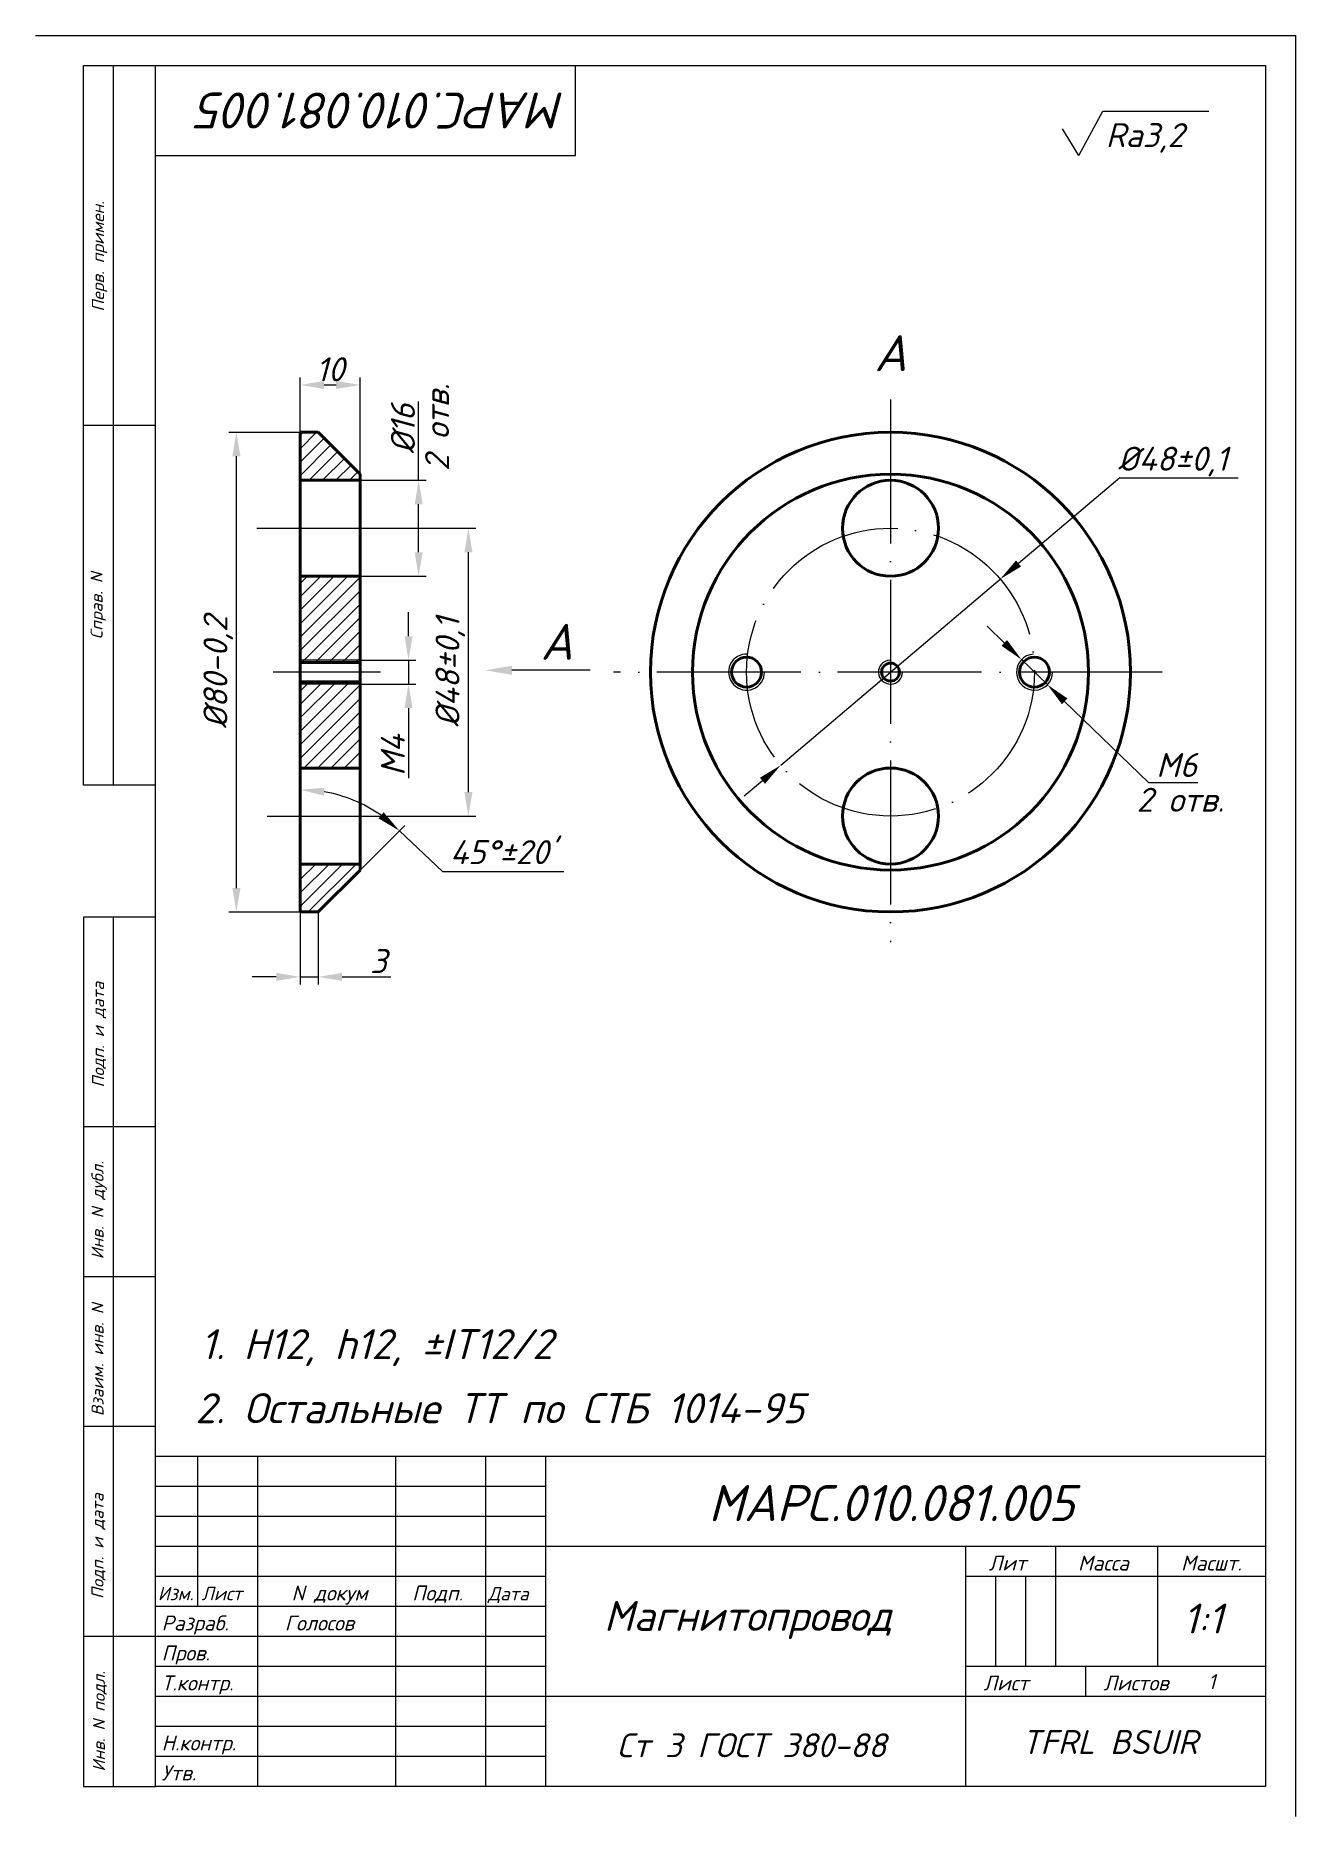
# Model space of a CAD drawing. Header units: millimetres. Extents: x -5427 to 3670, y -5891 to 948.
# Drawn here: x -3957.1 to -3747.1, y 651.5 to 948.5 of the extents above; entities that cross this region are included whole.
import ezdxf
from ezdxf.enums import TextEntityAlignment as Align

# ---------------------------------------------------------------- set-up
doc = ezdxf.new("R2010")
doc.units = ezdxf.units.MM
doc.header["$MEASUREMENT"] = 0
doc.linetypes.add('ACAD_ISO04W100', pattern=[30, 24, -3, 0, -3])
doc.layers.add('оси', color=1, linetype='ACAD_ISO04W100')
doc.layers.add('Толстые', color=7, linetype='Continuous', lineweight=50)
doc.layers.add('Тонкие', color=140, linetype='Continuous', lineweight=25)
doc.styles.get("Standard").update_dxf_attribs({"font": 'isocpeui.ttf'})
doc.styles.add('Для рамки', font='simplex.shx', dxfattribs={"oblique": 15, "height": 4})
doc.dimstyles.new('ISO-25', dxfattribs={"dimtxt": 4, "dimasz": 4, "dimexe": 1.25, "dimexo": 0, "dimtad": 1, "dimtxsty": 'Standard', "dimcen": 2.5, "dimadec": 0, "dimazin": 0, "dimtfac": 1, "dimtmove": 0, "dimatfit": 3, "dimfxl": 1, "dimarcsym": 0})

msp = doc.modelspace()

# ---------------------------------------------------------------- texts
at = {"layer": 'Тонкие'}
for s, height, rotation, p in [('МАРС.010.081.005', 6, 180, (-3868.737, 939.003)), ('2 отв.', 4, 90, (-3888.194, 875.87))]:
    msp.add_text(s, height=height, rotation=rotation, dxfattribs=at).set_placement(p)
for s, height, p in [('Ra3,2', 4, (-3778.729, 929.891)), ('A', 6, (-3817.302, 892.529)), ('%%c48%%p0,1', 4, (-3776.707, 875.921)), ('A', 6, (-3872.952, 844.391)), ('2 отв.', 4, (-3773.582, 819.044)), ("45%%d%%p20'", 4, (-3888.023, 810.306)), ('1. H12, h12, %%pIT12/2', 5, (-3929.613, 727.745)), ('2. Остальные ТТ по СТБ 1014-95', 5, (-3930.512, 717.065)), ('МАРС.010.081.005', 6, (-3844.954, 700.744)), ('Изм.', 2.25, (-3936.75, 687.531)), ('Лист', 2.25, (-3929.463, 687.531)), ('Дата', 2.25, (-3881.714, 687.5)), ('Магнитопровод', 5, (-3862.384, 682.426)), ('1:1', 5, (-3765.83, 681.989)), ('Разраб.', 2.5, (-3936.118, 682.486)), ('Голосов', 2.5, (-3915.586, 682.486)), ('Пров.', 2.5, (-3936.118, 677.486)), ('Т.контр.', 2.5, (-3936.118, 672.486)), ('Лист', 2.5, (-3799.118, 672.486)), ('Листов', 2.5, (-3779.118, 672.486)), ('1', 2.5, (-3761.68, 672.72)), ('Ст 3 ГОСТ 380-88', 4, (-3860.218, 661.352)), ('TFRL BSUIR', 4, (-3792.77, 661.891)), ('Н.контр.', 2.5, (-3936.118, 662.486)), ('Утв.', 2.5, (-3936.118, 657.486))]:
    msp.add_text(s, height=height, dxfattribs=at).set_placement(p)
at = {"layer": 'Тонкие', "linetype": 'Continuous', "style": 'Для рамки', "oblique": 15}
for s, p in [('Перв. примен.', (-3945.713, 902.458)), ('Справ. N', (-3945.957, 847.824)), ('Подп. и дата', (-3945.697, 773.045)), ('Инв. N дубл.', (-3945.795, 744.405)), ('Взаим. инв. N', (-3945.795, 718.243)), ('Подп. и дата', (-3945.795, 687.743)), ('Инв. N подл.', (-3945.569, 658.972))]:
    msp.add_text(s, height=2, rotation=90, dxfattribs=at).set_placement(p)
at = {"layer": 'Тонкие'}
for s, p in [('Лит', (-3795.118, 692.486)), ('Масса', (-3779.118, 692.486)), ('Масшт.', (-3761.118, 692.486)), ('N докум', (-3908.118, 687.486)), ('Подп.', (-3890.118, 687.486))]:
    msp.add_text(s, height=2.5, dxfattribs=at).set_placement(p, align=Align.CENTER)
at = {"layer": 'Тонкие', "insert": (-3766.908, 826.839), "char_height": 4, "attachment_point": 5}
msp.add_mtext('M6', dxfattribs=at)

# ---------------------------------------------------------------- blocks, each defined once
blk = doc.blocks.new('*D620')
at = {"layer": 'Defpoints', "color": 0, "transparency": 16777216}
for p in [(-3903.02, 890.22), (-3913.02, 882.32), (-3903.02, 875.33)]:
    blk.add_point(p, dxfattribs=at)
at = {"layer": 'Тонкие', "color": 0, "lineweight": -2, "transparency": 16777216}
for p, q in [((-3913.02, 882.32), (-3913.02, 891.47)), ((-3903.02, 875.33), (-3903.02, 891.47)), ((-3909.02, 890.22), (-3907.02, 890.22))]:
    blk.add_line(p, q, dxfattribs=at)
at = {"layer": 'Тонкие', "color": 0, "transparency": 16777216}
for points in [[(-3909.02, 890.89), (-3909.02, 889.55), (-3913.02, 890.22)], [(-3907.02, 890.89), (-3907.02, 889.55), (-3903.02, 890.22)]]:
    blk.add_solid(points, dxfattribs=at)
at = {"layer": 'Тонкие', "color": 0, "transparency": 16777216, "insert": (-3908.02, 892.84), "char_height": 4, "attachment_point": 5}
blk.add_mtext('10', dxfattribs=at)
blk = doc.blocks.new('*D621')
at = {"layer": 'Defpoints', "color": 0, "transparency": 16777216}
for p in [(-3913.02, 802.32), (-3910.02, 802.32), (-3910.02, 791.5)]:
    blk.add_point(p, dxfattribs=at)
at = {"layer": 'Тонкие', "color": 0, "lineweight": -2, "transparency": 16777216}
for p, q in [((-3913.02, 802.32), (-3913.02, 790.25)), ((-3910.02, 802.32), (-3910.02, 790.25)), ((-3917.02, 791.5), (-3921.02, 791.5)), ((-3913.02, 791.5), (-3910.02, 791.5)), ((-3906.02, 791.5), (-3897.93, 791.5))]:
    blk.add_line(p, q, dxfattribs=at)
at = {"layer": 'Тонкие', "color": 0, "transparency": 16777216}
for points in [[(-3917.02, 792.17), (-3917.02, 790.83), (-3913.02, 791.5)], [(-3906.02, 792.17), (-3906.02, 790.83), (-3910.02, 791.5)]]:
    blk.add_solid(points, dxfattribs=at)
at = {"layer": 'Тонкие', "color": 0, "transparency": 16777216, "insert": (-3899.97, 794.13), "char_height": 4, "attachment_point": 5}
blk.add_mtext('3', dxfattribs=at)
blk = doc.blocks.new('*D622')
at = {"layer": 'Defpoints', "color": 0, "transparency": 16777216}
for p in [(-3923.65, 882.32), (-3913.02, 882.32), (-3913.02, 802.32)]:
    blk.add_point(p, dxfattribs=at)
at = {"layer": 'Тонкие', "color": 0, "lineweight": -2, "transparency": 16777216}
for p, q in [((-3913.02, 882.32), (-3924.9, 882.32)), ((-3923.65, 806.32), (-3923.65, 878.32)), ((-3913.02, 802.32), (-3924.9, 802.32))]:
    blk.add_line(p, q, dxfattribs=at)
at = {"layer": 'Тонкие', "color": 0, "transparency": 16777216}
for points in [[(-3924.32, 878.32), (-3922.98, 878.32), (-3923.65, 882.32)], [(-3924.32, 806.32), (-3922.98, 806.32), (-3923.65, 802.32)]]:
    blk.add_solid(points, dxfattribs=at)
at = {"layer": 'Тонкие', "color": 0, "transparency": 16777216, "insert": (-3926.67, 842.32), "char_height": 4, "attachment_point": 5, "rotation": 90}
blk.add_mtext('%%c80-0,2', dxfattribs=at)
blk = doc.blocks.new('*D623')
at = {"layer": 'Defpoints', "color": 0, "transparency": 16777216}
for p in [(-3903.02, 866.32), (-3884.97, 866.32), (-3903.02, 818.32)]:
    blk.add_point(p, dxfattribs=at)
at = {"layer": 'Тонкие', "color": 0, "lineweight": -2, "transparency": 16777216}
for p, q in [((-3903.02, 866.32), (-3883.72, 866.32)), ((-3884.97, 822.32), (-3884.97, 862.32)), ((-3903.02, 818.32), (-3883.72, 818.32))]:
    blk.add_line(p, q, dxfattribs=at)
at = {"layer": 'Тонкие', "color": 0, "transparency": 16777216}
for points in [[(-3885.64, 862.32), (-3884.3, 862.32), (-3884.97, 866.32)], [(-3885.64, 822.32), (-3884.3, 822.32), (-3884.97, 818.32)]]:
    blk.add_solid(points, dxfattribs=at)
at = {"layer": 'Тонкие', "color": 0, "transparency": 16777216, "insert": (-3887.99, 842.32), "char_height": 4, "attachment_point": 5, "rotation": 90}
blk.add_mtext('%%c48%%p0,1', dxfattribs=at)
blk = doc.blocks.new('*D624')
at = {"layer": 'Defpoints', "color": 0, "transparency": 16777216}
for p in [(-3903.02, 874.32), (-3903.02, 858.32), (-3893.27, 858.32)]:
    blk.add_point(p, dxfattribs=at)
at = {"layer": 'Тонкие', "color": 0, "lineweight": -2, "transparency": 16777216}
for p, q in [((-3893.27, 874.32), (-3893.27, 887.49)), ((-3903.02, 874.32), (-3892.02, 874.32)), ((-3893.27, 862.32), (-3893.27, 870.32)), ((-3903.02, 858.32), (-3892.02, 858.32))]:
    blk.add_line(p, q, dxfattribs=at)
at = {"layer": 'Тонкие', "color": 0, "transparency": 16777216}
for points in [[(-3893.93, 870.32), (-3892.6, 870.32), (-3893.27, 874.32)], [(-3893.93, 862.32), (-3892.6, 862.32), (-3893.27, 858.32)]]:
    blk.add_solid(points, dxfattribs=at)
at = {"layer": 'Тонкие', "color": 0, "transparency": 16777216, "insert": (-3895.89, 882.92), "char_height": 4, "attachment_point": 5, "rotation": 90}
blk.add_mtext('%%c16', dxfattribs=at)
blk = doc.blocks.new('*D625')
at = {"layer": 'Defpoints', "color": 0, "transparency": 16777216}
for p in [(-3903.02, 844.32), (-3894.96, 844.32), (-3903.02, 840.32)]:
    blk.add_point(p, dxfattribs=at)
at = {"layer": 'Тонкие', "color": 0, "lineweight": -2, "transparency": 16777216}
for p, q in [((-3894.96, 848.32), (-3894.96, 852.32)), ((-3903.02, 844.32), (-3893.71, 844.32)), ((-3894.96, 844.32), (-3894.96, 840.32)), ((-3903.02, 840.32), (-3893.71, 840.32)), ((-3894.96, 836.32), (-3894.96, 824.66))]:
    blk.add_line(p, q, dxfattribs=at)
at = {"layer": 'Тонкие', "color": 0, "transparency": 16777216}
for points in [[(-3895.62, 848.32), (-3894.29, 848.32), (-3894.96, 844.32)], [(-3895.62, 836.32), (-3894.29, 836.32), (-3894.96, 840.32)]]:
    blk.add_solid(points, dxfattribs=at)
at = {"layer": 'Тонкие', "color": 0, "transparency": 16777216, "insert": (-3897.58, 828.49), "char_height": 4, "attachment_point": 5, "rotation": 90}
blk.add_mtext('M4', dxfattribs=at)

# ---------------------------------------------------------------- dimensions: what is measured, and where the dimension line sits
at = {"layer": 'Тонкие'}
for base, p1, p2, picture, middle in [((-3903.016, 890.22), (-3913.016, 882.325), (-3903.016, 875.325), '*D620', (-3908.016, 892.845)), ((-3910.016, 791.5), (-3913.016, 802.325), (-3910.016, 802.325), '*D621', (-3899.972, 794.125))]:
    dim = msp.add_linear_dim(base=base, p1=p1, p2=p2, dimstyle='ISO-25', dxfattribs=at)
    dim.commit()
    dim.dimension.update_dxf_attribs({"geometry": picture, "text_midpoint": middle})
for base, p1, p2, text, picture, middle in [((-3893.266, 858.325), (-3903.016, 874.325), (-3903.016, 858.325), '%%c16', '*D624', (-3893.266, 882.924)), ((-3894.958, 844.325), (-3903.016, 840.325), (-3903.016, 844.325), 'M4', '*D625', (-3894.958, 828.492))]:
    dim = msp.add_linear_dim(base=base, p1=p1, p2=p2, angle=90, text=text, dimstyle='ISO-25', dxfattribs=at)
    dim.commit()
    dim.dimension.update_dxf_attribs({"geometry": picture, "text_midpoint": middle, "dimtype": 160})
for base, p1, p2, text, picture, middle in [((-3923.649, 882.325), (-3913.016, 802.325), (-3913.016, 882.325), '%%c80-0,2', '*D622', (-3926.674, 842.325)), ((-3884.969, 866.325), (-3903.016, 818.325), (-3903.016, 866.325), '%%c48%%p0,1', '*D623', (-3887.994, 842.325))]:
    dim = msp.add_linear_dim(base=base, p1=p1, p2=p2, angle=90, text=text, dimstyle='ISO-25', dxfattribs=at)
    dim.commit()
    dim.dimension.update_dxf_attribs({"geometry": picture, "text_midpoint": middle})

# ---------------------------------------------------------------- hatches: boundary and pattern name
at = {"layer": 'Тонкие'}
h = msp.add_hatch(dxfattribs=at)
h.set_pattern_fill('ANSI31', color=256, scale=0.5, style=0)
h.set_pattern_definition([(45, (-5833.8987, 1619.102), (-1.122532, 1.122532), [])])
h.paths.add_polyline_path([(-3910.016, 882.325), (-3913.016, 882.325), (-3913.016, 874.325), (-3903.016, 874.325), (-3903.016, 875.325)])
h.paths.add_polyline_path([(-3903.016, 858.325), (-3913.016, 858.325), (-3913.016, 844.325), (-3903.016, 844.325)])
h.paths.add_polyline_path([(-3903.016, 840.325), (-3913.016, 840.325), (-3913.016, 826.325), (-3903.016, 826.325)])
h.paths.add_polyline_path([(-3903.016, 809.325), (-3903.016, 810.325), (-3913.016, 810.325), (-3913.016, 802.325), (-3910.016, 802.325)])
h.paths.add_polyline_path([(-3903.016, 840.725), (-3913.016, 840.725), (-3913.016, 840.325), (-3903.016, 840.325)])
h.paths.add_polyline_path([(-3903.016, 844.325), (-3913.016, 844.325), (-3913.016, 843.925), (-3903.016, 843.925)])

# ---------------------------------------------------------------- linework, layer by layer
for p, q in [((-3957.118, 948.486), (-3747.118, 948.486)), ((-3747.118, 948.486), (-3747.118, 651.486)), ((-3949.118, 823.486), (-3949.118, 943.486)), ((-3949.118, 943.486), (-3937.118, 943.486)), ((-3944.118, 823.486), (-3944.118, 943.486)), ((-3937.118, 656.486), (-3937.118, 943.486)), ((-3937.118, 943.486), (-3752.118, 943.486)), ((-3867.118, 928.486), (-3867.118, 943.486)), ((-3752.118, 943.486), (-3752.118, 656.486)), ((-3937.118, 928.486), (-3867.118, 928.486)), ((-3937.118, 883.486), (-3949.118, 883.486)), ((-3937.118, 823.486), (-3949.118, 823.486)), ((-3949.118, 801.486), (-3949.118, 656.486)), ((-3937.118, 801.486), (-3949.118, 801.486)), ((-3944.118, 656.486), (-3944.118, 801.486)), ((-3937.118, 766.486), (-3949.118, 766.486)), ((-3937.118, 741.486), (-3949.118, 741.486)), ((-3937.118, 716.486), (-3949.118, 716.486)), ((-3752.118, 711.486), (-3937.118, 711.486)), ((-3930.118, 711.486), (-3930.118, 686.486)), ((-3930.118, 711.486), (-3930.118, 686.486)), ((-3920.118, 711.486), (-3920.118, 656.486)), ((-3920.118, 711.486), (-3920.118, 656.486)), ((-3897.118, 711.486), (-3897.118, 656.486)), ((-3897.118, 711.486), (-3897.118, 656.486)), ((-3882.118, 711.486), (-3882.118, 656.486)), ((-3882.118, 711.486), (-3882.118, 656.486)), ((-3872.118, 711.486), (-3872.118, 656.486)), ((-3872.118, 711.486), (-3872.118, 656.486)), ((-3752.118, 696.486), (-3872.118, 696.486)), ((-3802.118, 696.486), (-3802.118, 656.486)), ((-3802.118, 696.486), (-3802.118, 656.486)), ((-3787.118, 696.486), (-3787.118, 676.486)), ((-3787.118, 696.486), (-3787.118, 676.486)), ((-3770.118, 696.486), (-3770.118, 676.486)), ((-3770.118, 696.486), (-3770.118, 676.486)), ((-3872.118, 691.486), (-3937.118, 691.486)), ((-3752.118, 691.486), (-3802.118, 691.486)), ((-3872.118, 686.486), (-3937.118, 686.486)), ((-3872.118, 686.486), (-3937.118, 686.486)), ((-3937.118, 681.486), (-3949.118, 681.486)), ((-3752.118, 676.486), (-3802.118, 676.486)), ((-3752.118, 676.486), (-3802.118, 676.486)), ((-3782.118, 676.486), (-3782.118, 671.486)), ((-3782.118, 676.486), (-3782.118, 671.486)), ((-3752.118, 671.486), (-3872.118, 671.486)), ((-3752.118, 671.486), (-3872.118, 671.486)), ((-3949.118, 656.486), (-3937.118, 656.486)), ((-3752.118, 656.486), (-3937.118, 656.486))]:
    msp.add_line(p, q)
at = {"layer": 'оси'}
for p, q in [((-3814.608, 887.794), (-3814.608, 797.266)), ((-3920.269, 866.325), (-3898.398, 866.325)), ((-3899.601, 842.325), (-3917.511, 842.325)), ((-3769.344, 842.325), (-3860.764, 842.325)), ((-3918.496, 818.325), (-3898.546, 818.325))]:
    msp.add_line(p, q, dxfattribs=at)
msp.add_circle((-3814.608, 842.325), 24, dxfattribs=at)
at = {"layer": 'Толстые'}
for p, q in [((-3913.016, 802.325), (-3913.016, 882.325)), ((-3910.016, 882.325), (-3913.016, 882.325)), ((-3910.016, 882.325), (-3903.016, 875.325)), ((-3913.016, 874.325), (-3903.016, 874.325)), ((-3903.016, 875.325), (-3903.016, 809.325)), ((-3913.016, 858.325), (-3903.016, 858.325)), ((-3913.016, 843.925), (-3903.016, 843.925)), ((-3913.016, 840.725), (-3903.016, 840.725)), ((-3913.016, 826.325), (-3903.016, 826.325)), ((-3913.016, 810.325), (-3903.016, 810.325)), ((-3910.016, 802.325), (-3903.016, 809.325)), ((-3910.016, 802.325), (-3913.016, 802.325))]:
    msp.add_line(p, q, dxfattribs=at)
for centre, radius in [((-3814.608, 842.325), 40), ((-3814.608, 842.325), 33), ((-3814.608, 866.325), 8), ((-3838.608, 842.325), 2.5), ((-3790.608, 842.325), 2.5), ((-3814.608, 818.325), 8)]:
    msp.add_circle(centre, radius, dxfattribs=at)
at = {"layer": 'Толстые', "color": 6}
msp.add_circle((-3814.608, 842.325), 1.5, dxfattribs=at)
at = {"layer": 'Тонкие'}
for p, q in [((-3783.19, 928.465), (-3779.226, 935.89)), ((-3779.226, 935.89), (-3761.56, 935.885)), ((-3783.19, 928.465), (-3785.916, 932.92)), ((-3776.392, 874.753), (-3793.259, 860.441)), ((-3776.392, 874.753), (-3756.659, 874.753)), ((-3832.908, 826.797), (-3796.309, 857.853)), ((-3795.637, 847.194), (-3798.511, 849.977)), ((-3903.016, 844.325), (-3913.016, 844.325)), ((-3792.764, 844.412), (-3788.453, 840.238)), ((-3864.65, 842.632), (-3877.707, 842.632)), ((-3903.016, 840.325), (-3913.016, 840.325)), ((-3771.584, 823.904), (-3785.58, 837.456)), ((-3835.958, 824.209), (-3839.008, 821.621)), ((-3771.584, 823.904), (-3763.379, 823.904)), ((-3903.016, 809.325), (-3895.589, 816.752)), ((-3896.472, 815.868), (-3889.31, 809.097)), ((-3889.31, 809.097), (-3869.072, 809.097)), ((-3872.118, 706.486), (-3937.118, 706.486)), ((-3872.118, 701.486), (-3937.118, 701.486)), ((-3872.118, 696.486), (-3937.118, 696.486)), ((-3797.118, 691.486), (-3797.118, 676.486)), ((-3797.118, 691.486), (-3797.118, 676.486)), ((-3792.118, 691.486), (-3792.118, 676.486)), ((-3792.118, 691.486), (-3792.118, 676.486)), ((-3872.118, 681.486), (-3937.118, 681.486)), ((-3872.118, 681.486), (-3937.118, 681.486)), ((-3872.118, 676.486), (-3937.118, 676.486)), ((-3872.118, 676.486), (-3937.118, 676.486)), ((-3872.118, 671.486), (-3937.118, 671.486)), ((-3872.118, 671.486), (-3937.118, 671.486)), ((-3872.118, 666.486), (-3937.118, 666.486)), ((-3872.118, 666.486), (-3937.118, 666.486)), ((-3872.118, 661.486), (-3937.118, 661.486)), ((-3872.118, 661.486), (-3937.118, 661.486))]:
    msp.add_line(p, q, dxfattribs=at)
for centre, radius, start, end in [((-3838.608, 842.325), 3, 86.41668, 0), ((-3790.608, 842.325), 3, 93.58332, 0), ((-3913.016, 799.325), 23.395, 54.80801, 80.19197)]:
    msp.add_arc(centre, radius, start, end, dxfattribs=at)
at = {"layer": 'Тонкие', "color": 6}
msp.add_arc((-3814.608, 842.325), 2, 93.58332, 0, dxfattribs=at)
at = {"layer": 'Тонкие'}
for points in [[(-3793.69, 860.949), (-3792.828, 859.933), (-3796.309, 857.853)], [(-3795.174, 847.673), (-3796.101, 846.715), (-3792.764, 844.412)], [(-3877.707, 843.382), (-3877.707, 841.882), (-3882.207, 842.632)], [(-3785.116, 837.935), (-3786.043, 836.977), (-3788.453, 840.238)], [(-3836.389, 824.717), (-3835.527, 823.7), (-3832.908, 826.797)], [(-3909.087, 821.714), (-3908.973, 823.043), (-3913.016, 822.72)], [(-3899.103, 818.954), (-3899.962, 817.934), (-3896.472, 815.868)]]:
    msp.add_solid(points, dxfattribs=at)

msp.set_redraw_order([(e.dxf.handle, doc.entitydb.next_handle()) for e in msp.query("TEXT MTEXT ATTDEF DIMENSION ARC_DIMENSION")])  # texts and dimensions are drawn at this point

doc.saveas('drawing.dxf')
